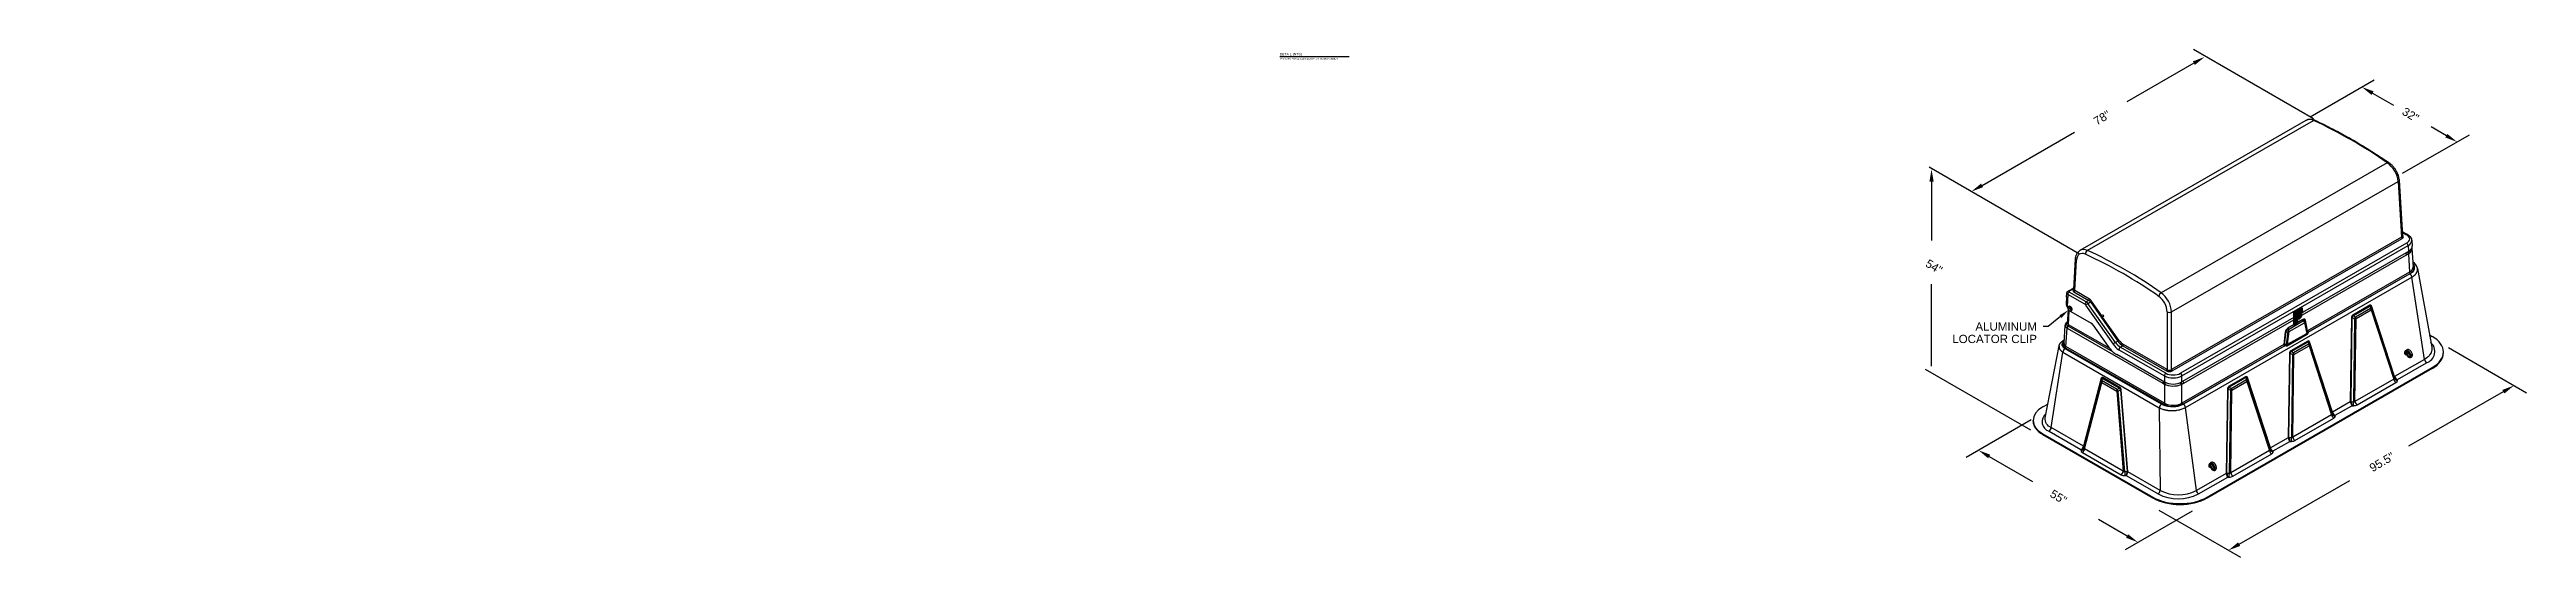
# Model space of a CAD drawing. Header units: feet. Extents: x -689 to 11593, y -511 to 1546.
# Drawn here: x -224 to 376, y -511 to -388 of the extents above; entities that cross this region are included whole.
import ezdxf
from ezdxf import colors
from ezdxf.entities.mleader import LeaderData, LeaderLine
from ezdxf.math import Vec2, Vec3

# ---------------------------------------------------------------- set-up
doc = ezdxf.new("R2010")
doc.units = ezdxf.units.FT
doc.header["$MEASUREMENT"] = 0
for name, color, linetype in [('DIMENSIONS', 1, 'Continuous'), ('EQUIPMENT', 6, 'Continuous'), ('PDF2_0', 7, 'Continuous'), ('PDF2_THIN', 7, 'Continuous'), ('PDF_DIMENSION', 7, 'Continuous'), ('TEXT', 1, 'Continuous')]:
    doc.layers.add(name, color=color, linetype=linetype)
doc.styles.add('NEI-A', font='arial.ttf')

msp = doc.modelspace()

# ---------------------------------------------------------------- texts
at = {"layer": 'TEXT', "style": 'NEI-A'}
for s, insert, char_height, attachment_point in [('DETAIL (NTS)', (76.90458, -389.20216), 0.6, 2), ('PRIMARY PHASE CONNECTION AT TRANSFORMER', (74.42355, -390.40459), 0.4, 1)]:
    msp.add_mtext(s, dxfattribs=dict(at, insert=insert, char_height=char_height, attachment_point=attachment_point))
at = {"layer": 'TEXT', "char_height": 2, "attachment_point": 1, "line_spacing_factor": 0.9, "style": 'NEI-A'}
for s, insert, width, rotation in [('78"', (270.98151, -405.08267), 6.5794939, 30.56654944), ('32"', (346.72187, -402.24916), 4.9225271, 328.74826615), ('54"', (231.36917, -439.05488), 4.1131351, 328.74826615), ('95.5"', (337.73604, -489.05756), 6.5794939, 30.56654944), ('55"', (261.50976, -494.84458), 6.5794939, 328.74826615)]:
    msp.add_mtext(s, dxfattribs=dict(at, insert=insert, width=width, rotation=rotation))

# ---------------------------------------------------------------- linework, layer by layer
at = {"layer": 'DIMENSIONS'}
for points in [[(324.45208, -405.13833), (295.42066, -388.37114)], [(295.51219, -391.68431), (279.23922, -401.07467)], [(323.62836, -404.68071), (339.15083, -395.71136)], [(338.74813, -398.93301), (343.80025, -401.86178)], [(356.61361, -409.25691), (352.93435, -407.13356)], [(244.24044, -421.28317), (266.5723, -408.37828)], [(346.01513, -418.3544), (362.19657, -409.01895)], [(267.83533, -437.90393), (231.46369, -416.90832)], [(231.99453, -420.34962), (231.99453, -434.62737)], [(231.99453, -465.10486), (231.99453, -445.18924)], [(357.10784, -460.58357), (375.99839, -471.49323)], [(256.02873, -480.57242), (230.53015, -465.85536)], [(370.39712, -471.25527), (347.47951, -484.48964)], [(256.08365, -478.10127), (240.35983, -487.18045)], [(245.41195, -486.6313), (256.46805, -493.01968)], [(306.45846, -508.17605), (333.23838, -492.7268)], [(279.33074, -506.21744), (272.42983, -502.22699)], [(278.92804, -509.43908), (295.14609, -500.08533)], [(306.84286, -511.416), (294.87152, -504.49679), (287.09198, -500.01211)]]:
    msp.add_lwpolyline(points, dxfattribs=at)
for points in [[(295.25592, -391.24499), (295.75015, -392.10532), (298.11147, -390.18331)], [(339.00439, -398.512), (338.49186, -399.37232), (336.14884, -397.45032)], [(356.85157, -408.8176), (356.35734, -409.67792), (359.21289, -410.75791)], [(231.5003, -420.34962), (232.50707, -420.34962), (231.99453, -417.34764)], [(243.98418, -420.84385), (244.49671, -421.70418), (241.64116, -422.78416)], [(370.15916, -470.83426), (370.65339, -471.69459), (372.99641, -469.75428)], [(246.19906, -486.50317), (245.70483, -487.3818), (243.36181, -485.44149)], [(279.58701, -505.77812), (279.07448, -506.63845), (281.93003, -507.71843)], [(306.20219, -507.75504), (306.69642, -508.61537), (303.85918, -509.67705)]]:
    msp.add_solid(points, dxfattribs=at)
at = {"layer": 'EQUIPMENT'}
for points in [[(267.41432, -437.48292), (267.45093, -437.428), (267.56076, -437.31817), (267.61567, -437.28156), (267.7255, -437.17173), (267.83533, -437.09852), (267.90855, -437.0436), (267.96346, -437.00699), (322.71312, -405.48613), (322.78634, -405.44952), (322.84125, -405.41291), (322.89617, -405.3946), (322.95108, -405.35799), (323.0243, -405.33969), (323.13413, -405.30308), (323.20735, -405.28477), (323.26226, -405.26647), (323.33548, -405.26647), (323.3904, -405.24816), (323.51853, -405.24816), (323.59175, -405.22986), (323.71988, -405.22986), (323.7931, -405.24816), (323.92124, -405.24816), (323.99446, -405.26647), (324.04937, -405.26647), (324.12259, -405.28477), (324.1775, -405.30308), (324.25072, -405.32138), (324.32394, -405.32138), (324.37886, -405.35799), (324.5253, -405.3946), (324.58021, -405.41291), (324.65343, -405.44952), (324.70834, -405.46782), (324.78156, -405.50443), (325.33071, -405.7607), (325.89816, -406.01696), (326.99644, -406.56611), (327.56389, -406.84068), (328.11304, -407.11525), (328.68049, -407.38982), (329.22963, -407.6827), (329.79708, -407.97558), (330.34622, -408.26846), (330.91367, -408.57964), (331.46281, -408.87251), (332.59771, -409.49488), (333.14686, -409.80606), (333.71431, -410.13554), (334.26345, -410.44673), (335.39835, -411.1057), (335.94749, -411.43519), (336.51494, -411.78298), (337.06408, -412.13077), (337.63153, -412.46025), (338.19898, -412.82635), (338.74813, -413.17414), (339.31557, -413.52193), (339.86472, -413.88803), (340.43217, -414.25412), (340.98131, -414.62022), (341.54876, -415.00462), (342.11621, -415.37072), (342.66535, -415.75512), (342.79349, -415.84664), (342.90331, -415.93817), (343.03145, -416.02969), (343.14128, -416.12121), (343.26941, -416.23104), (343.37924, -416.34087), (343.48907, -416.4507), (343.70873, -416.70697), (343.81855, -416.8168), (343.91008, -416.96324), (344.0016, -417.09137), (344.11143, -417.2195), (344.20296, -417.36594), (344.29448, -417.49407), (344.3677, -417.64051), (344.45922, -417.78695), (344.67888, -418.22627), (344.73379, -418.3727), (344.80701, -418.53745), (344.91684, -418.83032), (344.95345, -418.97676), (344.99006, -419.14151), (345.04498, -419.28794), (345.06328, -419.43438), (345.09989, -419.58082), (345.15481, -420.02014), (345.99683, -433.52908)], [(269.70242, -437.0436), (324.41547, -405.54104)], [(342.29926, -415.79173), (287.58621, -447.29429)], [(266.42586, -446.47057), (266.86518, -439.05713), (266.86518, -438.89239), (266.88348, -438.81917), (266.88348, -438.74595), (266.90179, -438.65442), (267.01161, -438.21511), (267.04822, -438.14189), (267.06653, -438.06867), (267.13975, -437.92223), (267.17636, -437.86732), (267.24958, -437.72088), (267.3228, -437.61105), (267.35941, -437.53783)], [(290.25871, -466.20315), (345.94191, -434.13314)], [(346.98529, -435.26804), (292.23563, -466.80721)], [(345.92361, -432.4674), (347.24155, -433.2179), (347.35138, -433.27281), (347.53443, -433.41925), (347.57104, -433.45586), (347.62595, -433.49247), (347.66256, -433.52908), (347.69917, -433.56569), (347.75409, -433.6023), (347.82731, -433.67552), (347.86392, -433.71213), (347.90053, -433.76704), (347.91883, -433.80365), (347.95544, -433.84026), (347.99205, -433.89518), (348.01035, -433.93178), (348.04696, -433.9867), (348.06527, -434.02331), (348.08357, -434.07822), (348.12018, -434.13314), (348.13849, -434.16975), (348.1751, -434.27958), (348.1751, -434.33449), (348.1934, -434.3711), (348.21171, -434.42601), (348.21171, -434.53584), (348.23001, -434.59076), (348.32154, -436.03684)], [(345.94191, -432.63214), (346.98529, -433.2362)], [(348.26662, -436.40293), (348.28493, -436.47615), (348.28493, -436.54937), (348.5595, -441.03405)], [(270.23326, -448.8502), (266.64552, -446.78175), (267.08483, -439.38662)], [(292.40037, -469.51632), (292.5102, -469.4614), (292.54681, -469.42479), (292.60172, -469.40649), (293.04104, -469.15022), (319.67452, -453.8108), (346.98529, -438.08697), (347.18664, -437.95884), (347.4063, -437.83071), (347.46121, -437.8124), (347.49782, -437.77579), (347.55273, -437.75749), (347.60765, -437.72088)], [(347.4063, -437.83071), (347.68087, -442.29708), (323.0243, -456.5016), (322.49346, -453.95724)], [(351.30522, -463.42082), (348.28493, -443.5052)], [(269.09836, -450.07662), (264.97978, -447.7153), (264.79673, -450.73559), (264.74182, -450.57085), (264.74182, -450.51593), (264.72351, -450.46102), (264.72351, -450.4061), (264.70521, -450.31458), (264.6869, -450.20475), (264.6869, -449.93018), (264.77843, -448.53902)], [(264.70521, -448.31936), (264.76012, -447.38581), (264.76012, -447.31259), (264.77843, -447.27598), (264.77843, -447.23937), (264.85165, -447.09294), (264.90656, -447.03802), (264.92487, -447.00141), (264.96148, -446.98311), (265.01639, -446.92819), (265.053, -446.90989), (265.07131, -446.89158), (266.44417, -446.10448)], [(265.32757, -446.90989), (266.44417, -446.26922)], [(266.46247, -447.09294), (270.05021, -449.14307), (269.46446, -449.49086), (265.32757, -447.11124)], [(273.19864, -452.85895), (270.72749, -449.32612)], [(275.90775, -461.62695), (265.07131, -455.38501), (264.97978, -455.3301), (264.92487, -455.31179), (264.88826, -455.27518), (264.77843, -455.16535), (264.76012, -455.12874), (264.72351, -455.09213), (264.70521, -455.05552), (264.70521, -455.01891), (264.6869, -454.964), (264.6869, -454.85417), (264.70521, -454.81756), (264.70521, -454.78095), (264.72351, -454.74434)], [(264.92487, -454.72604), (265.12622, -451.48609)], [(265.10791, -450.99186), (265.0347, -450.95525)], [(275.06573, -460.74832), (265.14452, -455.03722), (265.34588, -451.63253)], [(265.69367, -451.83388), (270.63596, -454.67112)], [(265.76689, -451.30304), (265.96824, -451.39456)], [(269.29971, -450.27797), (275.92605, -459.75986)], [(271.03867, -455.05552), (274.71793, -460.2907)], [(273.03389, -453.042), (273.03389, -453.02369)], [(273.4549, -452.71251), (273.0705, -452.91386)], [(273.12542, -453.22504), (273.14372, -453.24335)], [(273.63795, -453.0603), (273.25355, -453.26165)], [(277.35383, -458.80801), (273.41829, -453.17013)], [(288.99568, -451.94371), (289.03229, -465.91027), (278.47042, -459.85138)], [(318.19183, -459.77816), (318.55793, -456.70296), (322.27381, -454.56129), (322.80464, -457.12397)], [(318.37488, -456.15381), (322.03584, -454.03046)], [(333.65939, -453.29826), (333.36651, -473.74472), (329.04658, -476.23418), (323.48192, -459.1558)], [(338.08915, -450.33289), (333.97057, -452.71251)], [(344.01991, -467.74075), (344.03821, -468.07024), (338.54677, -451.21152), (338.43694, -450.62576), (344.0016, -467.70414)], [(262.89303, -460.16256), (262.89303, -460.10765), (263.00286, -459.77816), (263.03947, -459.74155), (263.05778, -459.68664), (263.09439, -459.63172), (263.11269, -459.59511), (263.1493, -459.5402), (263.16761, -459.50359), (263.20422, -459.44868), (263.27743, -459.37546), (263.35065, -459.28393), (263.49709, -459.13749), (263.68014, -458.99106), (263.75336, -458.93614), (263.86319, -458.86292), (263.95471, -458.80801), (264.11946, -458.71648)], [(292.78477, -474.31217), (317.44134, -460.12595), (317.51456, -460.12595), (292.94952, -474.27556), (292.80308, -474.34878), (292.74816, -474.38539), (292.67494, -474.4037), (292.45529, -474.51353), (292.38207, -474.53183), (292.29054, -474.56844), (292.21732, -474.58675), (292.1441, -474.62336), (292.05258, -474.64166), (291.97936, -474.67827), (291.88784, -474.69657), (291.72309, -474.73318), (291.64987, -474.75149), (291.3753, -474.8064), (291.21056, -474.84301), (290.66142, -474.89793), (289.92922, -474.89793), (289.38008, -474.84301), (289.21534, -474.8064), (288.94076, -474.75149), (288.86755, -474.73318), (288.77602, -474.71488), (288.7028, -474.69657), (288.61128, -474.67827), (288.53806, -474.64166), (288.44653, -474.62336), (288.37332, -474.58675), (288.3001, -474.56844), (288.22688, -474.53183), (288.13535, -474.51353), (287.9157, -474.4037), (287.86078, -474.38539), (287.71434, -474.31217), (287.65943, -474.27556), (264.32081, -460.83984), (264.24759, -460.78493), (264.17437, -460.74832), (264.10115, -460.6934), (264.04624, -460.63849), (263.99132, -460.58357), (263.9181, -460.52866), (263.88149, -460.47374), (263.82658, -460.41883), (263.71675, -460.25409), (263.68014, -460.18087), (263.64353, -460.07104), (263.62523, -459.99782), (263.60692, -459.94291), (263.60692, -459.75986), (263.62523, -459.68664), (263.64353, -459.63172), (263.66184, -459.5585), (263.68014, -459.50359), (263.71675, -459.44868), (263.73505, -459.39376), (263.77166, -459.32054), (263.82658, -459.26563), (263.86319, -459.21071), (264.02793, -459.04597), (264.10115, -458.99106)], [(264.35742, -460.60188), (288.19027, -474.31217)], [(277.33552, -461.09611), (288.35501, -467.41126), (288.35501, -468.91226), (276.82299, -462.28592)], [(288.7028, -466.80721), (277.68331, -460.49205), (278.28737, -460.14426), (288.84924, -466.20315)], [(317.62439, -456.73957), (317.25829, -459.81477), (292.60172, -474.0193), (292.60172, -469.40649)], [(323.06091, -458.99106), (318.94233, -461.37068)], [(347.99205, -462.34083), (348.1934, -462.34083), (348.26662, -462.30422), (348.30323, -462.30422), (348.32154, -462.28592), (348.32154, -462.26762), (348.33984, -462.26762), (348.35815, -462.24931), (348.35815, -462.12118), (348.33984, -462.04796), (348.30323, -461.97474), (348.28493, -461.88321), (348.1751, -461.66356), (348.06527, -461.51712), (348.02866, -461.4439), (347.97374, -461.38898), (347.90053, -461.33407), (347.84561, -461.27916), (347.7907, -461.22424), (347.49782, -461.0778), (347.46121, -461.0778), (347.4246, -461.0595), (347.24155, -461.0595), (347.20494, -461.0778), (347.16833, -461.0778), (347.02189, -461.15102), (346.96698, -461.20594), (346.91207, -461.26085), (346.89376, -461.29746), (346.87546, -461.31577), (346.85715, -461.35238), (346.85715, -461.38898), (346.82054, -461.4622), (346.82054, -461.53542), (346.80224, -461.57203)], [(346.80224, -461.57203), (346.80224, -461.73678), (346.82054, -461.79169), (346.82054, -461.8466), (346.83885, -461.88321), (346.83885, -462.01135), (346.85715, -462.01135), (346.87546, -462.06626), (346.89376, -462.15779), (347.00359, -462.37744), (347.0585, -462.45066), (347.09511, -462.52388), (347.15003, -462.5971), (347.20494, -462.65202), (347.25986, -462.72524), (347.31477, -462.78015), (347.38799, -462.83506), (347.44291, -462.87167), (347.66256, -462.9815), (347.69917, -462.9815), (347.73578, -462.99981), (347.809, -462.99981), (347.84561, -463.01811), (347.88222, -463.01811), (347.91883, -462.99981), (347.99205, -462.99981), (348.1751, -462.90828), (348.24832, -462.83506), (348.28493, -462.79845), (348.32154, -462.72524), (348.32154, -462.68863), (348.33984, -462.67032), (348.35815, -462.63371), (348.35815, -462.5971), (348.37645, -462.56049), (348.37645, -462.28592), (348.35815, -462.1944)], [(352.53164, -457.49006), (353.19061, -457.87446)], [(273.0522, -468.01532), (268.80548, -484.48964), (260.97103, -479.96836), (263.78997, -461.70017)], [(318.63115, -461.95643), (318.33827, -482.4029), (314.01834, -484.89235), (308.45368, -467.81397)], [(318.52132, -482.38459), (318.8142, -461.93813), (319.38165, -462.24931), (319.08877, -482.4212), (318.52132, -482.4212)], [(346.6741, -462.24931), (346.71071, -462.26762)], [(346.80224, -461.68186), (346.83885, -461.71847), (346.83885, -461.73678), (346.85715, -461.73678), (346.87546, -461.75508), (346.85715, -461.91982), (346.93037, -462.10287), (346.91207, -462.10287), (346.89376, -462.08457), (346.87546, -462.08457), (346.87546, -462.06626)], [(355.89972, -461.8466), (355.89972, -461.64525)], [(277.55518, -470.2302), (273.4366, -467.85058)], [(279.33074, -490.67666), (278.7633, -490.67666), (277.18908, -471.12714), (277.71992, -470.77935), (279.33074, -490.62175)], [(287.12859, -475.13589), (287.34825, -495.16134), (279.51379, -490.64006), (277.90297, -470.79765)], [(303.60291, -470.6146), (303.31003, -491.06107), (296.09794, -495.21626), (293.46205, -475.08098)], [(308.03267, -467.64923), (303.91409, -470.01055)], [(334.99564, -474.44031), (344.386, -469.02209)], [(256.59618, -478.41245), (256.59618, -478.2111)], [(258.9392, -474.95284), (260.14731, -474.25726)], [(319.9674, -483.08017), (329.35776, -477.68026)], [(314.69562, -485.82589), (314.69562, -485.60624), (318.72267, -483.29983), (319.08877, -483.29983)], [(268.51261, -485.99064), (277.86636, -491.37225)], [(299.30128, -489.57838), (299.26467, -489.56007)], [(299.39281, -488.86449), (299.39281, -489.08415), (299.41111, -489.13906), (299.41111, -489.19398), (299.42941, -489.21228), (299.42941, -489.32211), (299.44772, -489.37702), (299.46602, -489.45024), (299.50263, -489.54177), (299.52094, -489.61499), (299.57585, -489.68821), (299.64907, -489.83464), (299.7589, -489.98108), (299.81382, -490.036), (299.86873, -490.09091), (299.94195, -490.14583), (299.99686, -490.20074), (300.17991, -490.29226), (300.21652, -490.29226), (300.28974, -490.32887), (300.5094, -490.32887), (300.54601, -490.31057), (300.58262, -490.31057), (300.72906, -490.23735), (300.74736, -490.20074), (300.78397, -490.18244), (300.80227, -490.14583), (300.83888, -490.12752), (300.9121, -489.98108), (300.9121, -489.94447), (300.93041, -489.90786), (300.93041, -489.87125), (300.94871, -489.83464), (300.94871, -489.52346), (300.93041, -489.45024), (300.9121, -489.35872), (300.8938, -489.2855), (300.87549, -489.19398), (300.76567, -488.97432), (300.72906, -488.88279), (300.67414, -488.82788), (300.56431, -488.68144), (300.5094, -488.62653), (300.45448, -488.57161), (300.41787, -488.55331), (300.39957, -488.5167), (300.17991, -488.40687), (300.16161, -488.38856), (300.125, -488.37026), (300.08839, -488.37026), (300.03347, -488.35196), (299.85043, -488.35196), (299.81382, -488.37026), (299.77721, -488.37026), (299.63077, -488.44348), (299.52094, -488.55331), (299.50263, -488.58992), (299.48433, -488.60822), (299.42941, -488.71805), (299.42941, -488.75466), (299.41111, -488.79127), (299.41111, -488.82788), (299.39281, -488.86449)], [(299.39281, -488.97432), (299.41111, -488.99262), (299.41111, -489.01093), (299.42941, -489.02923), (299.44772, -489.02923), (299.46602, -489.04754), (299.44772, -489.21228), (299.50263, -489.39533), (299.44772, -489.39533), (299.44772, -489.37702)], [(300.94871, -489.54177), (300.93041, -489.54177), (300.93041, -489.56007), (300.8938, -489.59668), (300.87549, -489.61499), (300.83888, -489.61499), (300.76567, -489.6516), (300.60092, -489.6516), (300.58262, -489.63329), (300.56431, -489.63329)], [(304.93916, -491.73834), (314.32952, -486.33843)]]:
    msp.add_lwpolyline(points, dxfattribs=at)
for points in [[(344.93515, -420.34962), (345.77717, -433.84026), (290.09397, -465.91027), (290.05736, -451.94371)], [(347.44291, -437.31817), (319.67452, -453.29826), (292.60172, -468.89395), (292.58342, -467.39296), (347.35138, -435.87209)], [(270.45292, -449.52747), (277.07925, -459.00936), (276.4935, -459.33885), (269.86716, -449.87527)], [(334.04379, -452.89556), (338.16237, -450.51593), (338.2539, -451.10169), (334.61124, -453.20674)], [(338.40033, -451.44948), (343.87347, -468.21668), (334.48311, -473.6349), (334.75768, -453.55453)], [(319.01555, -461.53542), (323.13413, -459.1741), (323.22565, -459.75986), (319.583, -461.86491)], [(323.37209, -460.10765), (328.84523, -476.87485), (319.45487, -482.27476), (319.72944, -462.2127)], [(353.19061, -465.61739), (298.67892, -497.01013), (298.67892, -496.80877), (353.19061, -465.41604)], [(276.82299, -471.09053), (278.3972, -490.51192), (269.04345, -485.13031), (273.18033, -469.00378)], [(277.50026, -470.39495), (276.95112, -470.74274), (273.30847, -468.63769), (273.38168, -468.03363)], [(303.98731, -470.19359), (308.10589, -467.81397), (308.21572, -468.41803), (304.55476, -470.52308)], [(308.34385, -468.76582), (313.81699, -485.53302), (304.42663, -490.93293), (304.7012, -470.87087)], [(258.9392, -481.46935), (285.59099, -496.80877), (285.59099, -497.01013), (258.9392, -481.6707)]]:
    msp.add_lwpolyline(points, close=True, dxfattribs=at)
for points in [[(260.97103, -479.96836, -0.327583592), (259.48834, -477.58873), (262.89303, -460.16256), (262.87473, -460.21748), (262.87473, -460.52866), (262.89303, -460.56527), (262.89303, -460.62018), (262.96625, -460.83984), (262.98456, -460.87645), (263.02117, -460.93136), (263.03947, -460.98628), (263.07608, -461.04119), (263.11269, -461.0778), (263.18591, -461.18763), (263.22252, -461.22424), (263.25913, -461.27916), (263.35065, -461.37068), (263.40557, -461.40729), (263.44218, -461.4622), (263.60692, -461.57203), (263.68014, -461.62695), (263.78997, -461.70017), (287.12859, -475.13589), (287.20181, -475.1725), (287.29333, -475.22741), (287.36655, -475.26402), (287.45808, -475.30063), (287.53129, -475.33724), (287.89739, -475.48368), (287.98891, -475.50199), (288.17196, -475.5752), (288.28179, -475.59351), (288.37332, -475.63012), (288.48314, -475.64842), (288.57467, -475.66673), (288.6845, -475.68503), (288.77602, -475.70334), (288.88585, -475.73995), (288.99568, -475.75825), (289.10551, -475.75825), (289.19703, -475.77656), (289.41669, -475.81317), (289.52652, -475.81317), (289.63635, -475.83147), (289.856, -475.83147), (289.96583, -475.84978), (290.51498, -475.84978), (290.62481, -475.83147), (290.84446, -475.83147), (291.06412, -475.79486), (291.17395, -475.79486), (291.39361, -475.75825), (291.48513, -475.73995), (291.81462, -475.68503), (291.90614, -475.66673), (292.01597, -475.63012), (292.10749, -475.61181), (292.21732, -475.59351), (292.40037, -475.52029), (292.5102, -475.50199), (293.05934, -475.28233), (293.13256, -475.24572), (293.22409, -475.20911), (293.31561, -475.15419), (293.46205, -475.08098), (348.28493, -443.5052), (348.46797, -443.39537), (348.54119, -443.34045), (348.63272, -443.28554), (348.85237, -443.12079), (348.90729, -443.04758), (348.98051, -442.99266), (349.10864, -442.86453), (349.16356, -442.80961), (349.21847, -442.73639), (349.25508, -442.68148), (349.30999, -442.60826), (349.3466, -442.53504), (349.38321, -442.48013), (349.49304, -442.26047), (349.51135, -442.20555), (349.54796, -442.13234), (349.58457, -441.9859), (349.58457, -441.91268), (349.60287, -441.83946), (349.60287, -441.49167), (349.58457, -441.41845), (353.08078, -460.51035), (353.09909, -460.62018), (353.09909, -460.71171), (353.11739, -460.82154), (353.11739, -460.91306), (353.09909, -461.00458), (353.09909, -461.11441), (353.08078, -461.20594), (353.06248, -461.31577), (353.04417, -461.40729), (353.02587, -461.51712), (352.95265, -461.70017), (352.91604, -461.81), (352.64147, -462.26762), (352.42181, -462.54219), (352.33029, -462.63371), (352.25707, -462.72524), (352.16554, -462.79845), (352.07402, -462.88998), (351.96419, -462.9632), (351.87267, -463.05472), (351.54318, -463.27438), (351.41505, -463.3476), (351.30522, -463.42082), (344.07482, -467.57601), (338.51016, -450.49763)], [(348.50458, -440.24694, -0.527271448), (347.77239, -442.69978), (323.18905, -456.84939), (323.18905, -456.81278), (347.84561, -442.60826)], [(264.06454, -459.61342), (264.33911, -455.12874, 0.273790249), (264.6869, -455.75111), (264.74182, -455.78772), (264.81504, -455.84263), (287.98891, -469.18683), (288.37332, -469.40649), (288.37332, -474.0193), (264.54047, -460.2907), (264.81504, -455.84263)], [(318.21014, -456.73957), (317.84404, -459.83308), (318.0637, -459.83308), (318.11862, -459.81477), (318.15523, -459.81477), (318.19183, -459.77816), (322.80464, -457.12397), (322.82295, -457.12397), (322.85956, -457.08736), (322.87786, -457.08736), (322.87786, -457.06905), (322.89617, -457.05075), (322.91447, -457.01414), (322.93278, -456.99583), (322.95108, -456.95922), (322.95108, -456.886), (322.42024, -454.30503), (322.42024, -454.08537), (322.95108, -456.62974), (322.95108, -456.66635, 0.009284849), (322.95393, -456.86326)], [(321.90771, -453.77419), (318.26505, -455.84263, 0.028323023), (318.20103, -455.88327)], [(317.51904, -460.09918, -0.014696135), (317.51456, -459.79647), (317.44134, -459.79647), (317.80743, -456.73957), (318.30166, -456.73957)], [(317.78913, -460.10765, 0.185677655), (318.28336, -460.01612), (322.91447, -457.36193), (322.95108, -457.32532), (322.98769, -457.30701), (323.06091, -457.2338), (323.07922, -457.19719), (323.09752, -457.17888), (323.09752, -457.16058), (323.13413, -457.12397), (323.13413, -457.08736), (323.15244, -457.06905), (323.15244, -457.03244)], [(344.7521, -468.50955), (344.7521, -468.3082), (351.81775, -464.22623, 0.583487377), (352.86113, -459.35715)], [(346.79938, -461.602, 0.185359992), (346.71888, -461.83166, -0.185359992)], [(268.8787, -484.59947), (273.12542, -468.12515), (273.0522, -468.74751), (268.8787, -484.98387), (268.8787, -484.65439, -0.006999535), (268.89219, -484.60057)], [(303.50378, -491.06106, -0.031673403), (303.49308, -491.02446), (303.78596, -470.57799), (304.35341, -470.90748), (304.06053, -491.07937), (303.49308, -491.07937)], [(329.72386, -477.16772), (329.72386, -476.94806), (333.75091, -474.64166), (334.11701, -474.64166, 0.004659653), (334.13707, -473.77051, 0.191702723), (334.49123, -473.62185)], [(259.68969, -476.58197, 0.605933503), (260.44019, -480.82868), (268.12821, -485.25844), (268.12821, -485.4781)], [(278.7633, -491.5919), (279.12939, -491.5919), (286.81741, -496.02167, 0.239253127), (296.61048, -496.02167), (303.69443, -491.9397), (304.06053, -491.958)], [(299.39852, -488.90369, 0.190023372), (299.30896, -489.13576, -0.190023372)], [(304.06949, -491.93258, 0.004659653), (304.08059, -491.06854, 0.191702723), (304.43475, -490.91988)]]:
    msp.add_lwpolyline(points, format="xyb", dxfattribs=at)
for points in [[(333.54956, -473.72642), (333.82413, -453.27996), (334.40989, -453.60944), (334.11701, -473.76303), (333.54956, -473.76303, -0.031673403)], [(328.99167, -476.38062), (329.00997, -476.7101), (323.51853, -459.86969), (323.42701, -459.28393), (328.99167, -476.36231, -0.004941487)], [(313.96343, -485.03879), (313.98173, -485.36827), (308.49029, -468.52786), (308.39877, -467.9238), (313.96343, -485.00218, -0.004941487)]]:
    msp.add_lwpolyline(points, format="xyb", close=True, dxfattribs=at)
for centre, radius, start, end in [((271.70252, -518.27213), 124.45845, 55.43218815, 64.936251), ((221.11832, -542.57255), 116.19579, 55.09467544, 65.27632145), ((220.92732, -542.87531), 115.49983, 55.09101388, 65.27407804), ((347.05352, -441.98902), 2.59456, 12.70379158, 56.48078579), ((265.28979, -455.21252), 0.95436, 111.29646409, 174.96374061), ((267.0726, -449.85757), 2.43855, 200.71279973, 211.1970463), ((265.53808, -451.12915), 0.52169, 158.81290568, 329.32087807), ((265.57469, -451.14746), 0.52168, 242.01647269, 330.35386125), ((266.45726, -450.4602), 1.57293, 229.27189385, 240.30801372), ((332.04222, -452.06736), 2.81591, 327.22963164, 336.35593436), ((322.7383, -459.87784), 5.29711, 179.02697806, 182.3948416), ((317.54121, -461.88385), 2.09715, 81.45353682, 90.19473546), ((317.71935, -462.21318), 2.10716, 87.45063726, 95.01208022), ((325.53786, -457.41135), 2.39848, 166.00571769, 170.30977357), ((317.01398, -460.72553), 2.81591, 327.22963164, 336.35593436), ((351.9792, -465.50075), 8.15869, 194.64739684, 195.03312347), ((346.90301, -461.76393), 0.24743, 249.64040452, 258.6602142), ((346.92499, -461.74357), 0.17428, 243.0082306, 252.15853754), ((278.77712, -469.92682), 1.98259, 204.05199851, 217.09320088), ((301.98574, -469.3837), 2.81591, 327.22963164, 336.35593436), ((342.31607, -468.22644), 1.78183, 16.2458518, 17.37834799), ((336.95096, -474.15892), 8.15869, 194.64739684, 195.03312347), ((333.92941, -473.71167), 0.56285, 181.9738513, 187.93581505), ((263.7902, -483.52775), 5.11896, 348.49963077, 349.27470313), ((321.92272, -482.81709), 8.15869, 194.64739684, 195.03312347), ((318.91948, -482.36984), 0.56285, 181.97385131, 187.93581505), ((318.83864, -482.36948), 0.30843, 178.96237501, 186.21895823), ((272.74684, -482.24714), 46.36227, 358.73036393, 359.79827002), ((319.10422, -481.90241), 0.52087, 270.12649706, 313.53488613), ((278.84458, -490.00706), 0.65078, 228.20371182, 263.92254517), ((325.95567, -490.92041), 47.19251, 179.68388427, 180.78439136), ((279.0367, -490.63978), 0.30745, 354.93782627, 4.51249637), ((279.00567, -490.64016), 0.50714, 353.56102032, 1.83624892), ((299.49321, -489.07581), 0.24626, 249.35548604, 256.96221874), ((299.50265, -489.02686), 0.17971, 241.44168923, 250.40580068), ((303.89124, -491.02801), 0.56285, 181.9738513, 187.93581504), ((291.77686, -486.62263), 9.61885, 242.58645104, 296.69436452)]:
    msp.add_arc(centre, radius, start, end, dxfattribs=at)
for points in [[(324.42379, -405.53044), (323.77996, -405.23264), (323.18477, -405.21039), (322.73829, -405.46743)], [(324.79064, -405.49964), (324.6824, -405.4496), (324.54978, -405.46225), (324.41811, -405.53517)], [(344.92753, -420.34765), (344.83344, -418.70484), (343.70892, -416.75663), (342.29642, -415.78928)], [(342.67166, -415.75618), (342.58092, -415.69419), (342.44549, -415.7065), (342.29814, -415.79011)], [(344.93752, -420.34849), (345.08262, -420.25791), (345.1608, -420.13884), (345.15337, -420.01973)], [(269.23433, -437.96359), (268.08348, -437.44226), (267.16485, -438.04733), (267.08495, -439.37931)], [(269.7044, -437.05144), (269.05721, -436.75554), (268.44625, -436.74245), (267.97425, -437.01436)], [(269.71433, -437.04202), (269.43331, -437.2053), (269.22507, -437.60943), (269.24338, -437.95598)], [(345.77999, -433.82757), (345.78527, -433.93733), (345.8626, -434.06794), (345.95488, -434.12294)], [(345.79299, -433.83044), (345.94188, -433.7478), (346.02213, -433.63307), (346.01456, -433.51371)], [(345.96135, -434.12775), (346.33801, -433.90924), (346.35166, -433.55861), (345.99236, -433.33156)], [(347.34551, -435.87204), (347.33605, -435.64771), (347.17848, -435.3817), (346.98914, -435.27042)], [(347.24473, -433.21132), (347.17972, -433.17406), (347.09119, -433.18394), (346.99847, -433.23882)], [(347.00509, -435.26504), (347.97937, -434.70264), (347.97935, -433.7938), (347.00503, -433.23418)], [(347.41841, -437.83876), (347.41358, -437.70332), (347.33622, -437.54248), (347.22714, -437.44112)], [(347.36758, -435.86005), (347.9579, -435.51571), (348.27615, -435.04793), (348.24625, -434.56856)], [(347.60863, -437.71251), (347.602, -437.58105), (347.51929, -437.42924), (347.40254, -437.33427)], [(347.45926, -437.30197), (348.04958, -436.96158), (348.36783, -436.49594), (348.33791, -436.01639)], [(347.61517, -437.70221), (348.08282, -437.37404), (348.32688, -436.95999), (348.30135, -436.53809)], [(266.88473, -439.04147), (266.87781, -439.16025), (266.95599, -439.27867), (267.10068, -439.36856)], [(346.98097, -438.07573), (346.97536, -437.94257), (346.89864, -437.78465), (346.79042, -437.68352)], [(347.68367, -442.30221), (347.68872, -442.41185), (347.76588, -442.54255), (347.85817, -442.59782)], [(347.69709, -442.29108), (348.28667, -441.95396), (348.60493, -441.4906), (348.57597, -441.01153)], [(348.29887, -443.4856), (348.25491, -443.17039), (348.03724, -442.83418), (347.78251, -442.68805)], [(347.86544, -442.58879), (348.81615, -442.03917), (349.08197, -441.20805), (348.53399, -440.49858)], [(264.72415, -448.31803), (264.72, -448.38997), (264.74457, -448.46196), (264.79578, -448.52791)], [(264.7792, -447.38012), (264.77232, -447.49892), (264.85058, -447.61621), (264.99539, -447.70411)], [(265.34076, -447.11386), (265.15165, -447.22579), (264.99481, -447.49224), (264.98604, -447.71647)], [(265.33142, -446.91228), (265.23873, -446.8578), (265.15035, -446.84819), (265.08551, -446.88553)], [(265.34493, -446.9138), (265.24857, -446.96754), (265.24857, -447.05437), (265.34492, -447.10783)], [(266.44699, -446.29447), (266.08927, -446.52264), (266.10365, -446.87248), (266.47967, -447.08954)], [(266.42641, -446.45837), (266.41937, -446.57741), (266.4996, -446.69148), (266.64805, -446.77347)], [(266.46842, -447.08263), (266.56059, -447.0273), (266.63757, -446.89649), (266.64251, -446.78678)], [(269.47764, -449.47518), (269.28853, -449.58711), (269.13169, -449.85356), (269.12292, -450.07779)], [(269.87563, -449.85859), (269.75805, -449.69389), (269.61679, -449.56139), (269.47101, -449.47904)], [(270.05616, -449.13277), (270.14833, -449.07744), (270.22531, -448.94663), (270.23025, -448.83691)], [(270.46382, -449.52735), (270.34897, -449.3612), (270.21022, -449.22738), (270.06639, -449.14405)], [(270.73067, -449.30611), (270.58536, -449.09773), (270.41043, -448.92973), (270.22963, -448.82493)], [(270.45699, -449.52144), (270.55435, -449.47096), (270.67563, -449.38101), (270.73067, -449.31847)], [(287.58685, -447.29386), (287.30152, -447.45449), (287.04767, -447.83255), (287.01278, -448.14882)], [(289.0194, -451.94489), (289.01877, -450.56693), (288.16513, -448.95006), (287.02209, -448.16178)], [(290.07217, -451.93909), (290.0577, -450.25021), (288.99885, -448.26398), (287.59478, -447.2919)], [(264.73304, -454.72018), (264.56779, -454.7013), (264.42268, -454.77685), (264.37819, -454.90494)], [(264.98346, -455.33629), (264.83369, -455.41532), (264.71122, -455.59947), (264.702, -455.75948)], [(264.93616, -454.44518), (264.8344, -454.52796), (264.76399, -454.62216), (264.72951, -454.72165)], [(264.94688, -454.53003), (264.85894, -454.58586), (264.79082, -454.65112), (264.74639, -454.72211)], [(265.07635, -455.38744), (264.93864, -455.47403), (264.82623, -455.66821), (264.81935, -455.83139)], [(264.95105, -454.32042), (264.92976, -454.32143), (264.91028, -454.32695), (264.89319, -454.33679)], [(264.92543, -454.71223), (264.9181, -454.83145), (264.99835, -454.94587), (265.14704, -455.02819)], [(264.9745, -455.31512), (265.06397, -455.25715), (265.13682, -455.13034), (265.14173, -455.02404)], [(265.48706, -450.61625), (265.22688, -450.4927), (265.02923, -450.64111), (265.04323, -450.94953)], [(265.39624, -450.59001), (265.24995, -450.56216), (265.17012, -450.69861), (265.2178, -450.89498)], [(265.71543, -450.71612), (265.52626, -450.53408), (265.31546, -450.48491), (265.18794, -450.59307)], [(265.2178, -450.89498), (265.26549, -451.09135), (265.42269, -451.27346), (265.56914, -451.302)], [(265.32306, -450.9638), (265.30992, -450.97137), (265.31358, -451.00236), (265.33124, -451.03302)], [(265.37882, -451.00561), (265.36116, -450.97495), (265.3362, -450.95623), (265.32306, -450.9638)], [(265.33124, -451.03302), (265.34889, -451.06368), (265.37386, -451.0824), (265.387, -451.07483)], [(265.387, -451.07483), (265.40014, -451.06727), (265.39648, -451.03627), (265.37882, -451.00561)], [(265.74822, -450.99595), (265.70001, -450.79949), (265.54253, -450.61785), (265.39624, -450.59001)], [(265.99534, -451.40166), (265.97359, -451.08957), (265.74724, -450.73981), (265.48706, -450.61625)], [(265.57103, -451.30236), (265.71714, -451.32951), (265.79642, -451.19242), (265.74822, -450.99595)], [(266.0336, -451.40685), (266.03175, -451.17419), (265.9046, -450.89816), (265.71543, -450.71612)], [(269.32204, -450.26162), (269.26355, -450.17805), (269.19293, -450.11081), (269.11976, -450.06905)], [(269.8768, -449.86292), (269.68043, -449.96856), (269.43281, -450.15097), (269.31802, -450.27454)], [(271.04636, -455.05262), (270.93103, -454.8885), (270.79234, -454.75639), (270.64886, -454.67395)], [(273.0708, -452.93445), (273.02178, -452.9607), (273.01879, -453.05061), (273.06412, -453.13528)], [(273.12383, -452.90943), (273.06977, -452.90613), (273.03345, -452.94882), (273.03252, -453.01674)], [(273.06412, -453.13528), (273.10945, -453.21995), (273.18593, -453.26731), (273.23495, -453.24106)], [(273.24163, -453.04024), (273.1963, -452.95557), (273.11982, -452.90821), (273.0708, -452.93445)], [(273.27607, -453.0316), (273.23845, -452.96133), (273.17789, -452.91273), (273.12383, -452.90943)], [(273.1534, -453.24253), (273.21044, -453.27942), (273.26611, -453.27285), (273.29334, -453.22604)], [(273.23495, -453.24106), (273.28397, -453.21482), (273.28696, -453.12491), (273.24163, -453.04024)], [(273.29334, -453.22604), (273.32056, -453.17922), (273.31369, -453.10187), (273.27607, -453.0316)], [(273.66047, -452.81194), (273.61037, -452.71836), (273.52279, -452.66764), (273.46486, -452.69866)], [(273.6463, -453.03754), (273.70423, -453.00653), (273.71058, -452.90552), (273.66047, -452.81194)], [(289.01172, -451.93916), (289.30114, -452.09224), (289.77007, -452.09158), (290.05953, -451.9377)], [(321.91051, -453.76101), (321.91448, -453.84727), (321.96374, -453.94968), (322.03343, -454.0166)], [(322.07331, -453.70243), (322.02102, -453.71134), (321.96667, -453.73149), (321.91236, -453.76209)], [(322.13694, -453.99482), (322.10241, -454.00077), (322.0665, -454.01417), (322.03061, -454.03448)], [(322.28628, -454.54394), (322.2792, -454.36765), (322.17908, -454.15891), (322.03642, -454.02298)], [(322.07607, -453.70734), (322.0561, -453.80323), (322.08379, -453.91389), (322.14516, -453.98353)], [(322.50274, -453.92798), (322.4644, -453.74115), (322.30478, -453.65434), (322.07676, -453.69629)], [(322.43811, -454.07145), (322.41073, -453.95074), (322.3022, -453.92021), (322.14846, -453.98995)], [(322.43246, -454.28842), (322.40656, -454.15321), (322.30035, -454.03711), (322.149, -453.97856)], [(322.28959, -454.53507), (322.38204, -454.46248), (322.43336, -454.37344), (322.43227, -454.28755)], [(322.49364, -453.95043), (322.4482, -453.9858), (322.42292, -454.02912), (322.42337, -454.07085)], [(333.83697, -453.28001), (333.77144, -453.27887), (333.70821, -453.28646), (333.66119, -453.30109)], [(333.9793, -452.70383), (333.78566, -452.8153), (333.66959, -453.03292), (333.66646, -453.29035)], [(334.05509, -452.88342), (333.88601, -452.93404), (333.80917, -453.07843), (333.84798, -453.27256)], [(333.97637, -452.71044), (333.98518, -452.76743), (334.01134, -452.82906), (334.0491, -452.88176)], [(334.41146, -453.59104), (334.54494, -453.59337), (334.67375, -453.57729), (334.76955, -453.54635)], [(334.76436, -453.5503), (334.74694, -453.4339), (334.69386, -453.30824), (334.61678, -453.20098)], [(338.51801, -450.49126), (338.44784, -450.27462), (338.29123, -450.21347), (338.09589, -450.32645)], [(338.11325, -450.33082), (338.12206, -450.38781), (338.14823, -450.44943), (338.18598, -450.50214)], [(338.46089, -450.60428), (338.40544, -450.41807), (338.29877, -450.37681), (338.17339, -450.49309)], [(338.40702, -451.44525), (338.3896, -451.32885), (338.33651, -451.20319), (338.25944, -451.09593)], [(338.5483, -451.20252), (338.51451, -451.1411), (338.40958, -451.09981), (338.26548, -451.09122)], [(338.4117, -451.44081), (338.50136, -451.36554), (338.55047, -451.27979), (338.54824, -451.20245)], [(338.53105, -450.5001), (338.48694, -450.53676), (338.46268, -450.57841), (338.46362, -450.61588)], [(264.09713, -459.26998), (263.65078, -459.69142), (263.76559, -460.23227), (264.37535, -460.58068)], [(264.32899, -460.8281), (264.05669, -460.98432), (263.82993, -461.35503), (263.80668, -461.68198)], [(264.12281, -458.78146), (264.06211, -458.77689), (264.00687, -458.7884), (263.95999, -458.8154)], [(264.08386, -459.59986), (264.06831, -459.86099), (264.23955, -460.11303), (264.55675, -460.29587)], [(264.36316, -460.59144), (264.45545, -460.53617), (264.53261, -460.40546), (264.53767, -460.29583)], [(274.72617, -460.28024), (275.33288, -461.14276), (276.06299, -461.83671), (276.81879, -462.26921)], [(275.93036, -459.75285), (276.33741, -460.33498), (276.82852, -460.8035), (277.33704, -461.09485)], [(276.50314, -459.3265), (276.30677, -459.43214), (276.05914, -459.61455), (275.94435, -459.73812)], [(276.50067, -459.32865), (276.84683, -459.82626), (277.2656, -460.22641), (277.70018, -460.47483)], [(277.08647, -458.9889), (277.43475, -459.48541), (277.85442, -459.88513), (278.28856, -460.13384)], [(277.10163, -459.00333), (277.19899, -458.95284), (277.32027, -458.8629), (277.37531, -458.80035)], [(277.6965, -460.49467), (277.50739, -460.6066), (277.35055, -460.87305), (277.34178, -461.09728)], [(277.37312, -458.78888), (277.6927, -459.24654), (278.07787, -459.61518), (278.47636, -459.84478)], [(278.29332, -460.13395), (278.38549, -460.07863), (278.46247, -459.94781), (278.46741, -459.8381)], [(317.44832, -459.79567), (317.38316, -459.78946), (317.3209, -459.7942), (317.27524, -459.80884)], [(317.27939, -459.8016), (317.28445, -459.91123), (317.36161, -460.04194), (317.4539, -460.09721)], [(317.81441, -456.73876), (317.74926, -456.73256), (317.687, -456.7373), (317.64134, -456.75194)], [(318.2114, -455.88736), (317.90467, -456.11397), (317.67691, -456.45256), (317.64245, -456.73318)], [(317.84476, -459.82339), (317.82537, -459.91775), (317.81053, -460.03213), (317.80798, -460.10682)], [(318.38824, -456.14182), (318.07932, -456.29369), (317.85126, -456.52231), (317.81854, -456.71294)], [(318.19463, -459.78329), (318.19806, -459.85762), (318.23528, -459.94507), (318.29173, -460.0114)], [(318.21182, -455.88462), (318.22735, -455.97652), (318.30126, -456.08857), (318.38671, -456.14974)], [(318.28616, -455.82945), (318.29074, -455.92877), (318.35491, -456.04724), (318.438, -456.10976)], [(318.32158, -456.70971), (318.41816, -456.71063), (318.50662, -456.69887), (318.57585, -456.67591)], [(318.57041, -456.6856), (318.56354, -456.51471), (318.46915, -456.31268), (318.33242, -456.17622)], [(318.95106, -461.362), (318.75742, -461.47348), (318.64135, -461.69109), (318.63822, -461.94852)], [(319.02685, -461.52328), (318.85777, -461.57391), (318.78093, -461.71829), (318.81974, -461.91243)], [(318.96643, -461.35031), (318.97524, -461.4073), (319.00141, -461.46892), (319.03916, -461.52163)], [(322.82575, -457.11079), (322.82918, -457.18512), (322.8664, -457.27257), (322.92285, -457.3389)], [(323.02448, -456.49479), (322.97904, -456.53016), (322.95376, -456.57348), (322.95421, -456.61522)], [(322.95406, -456.61594), (322.97288, -456.71841), (323.07644, -456.79416), (323.19814, -456.79448)], [(322.95406, -456.67086), (322.97288, -456.77333), (323.07644, -456.84908), (323.19814, -456.8494)], [(322.95406, -456.87059), (322.97045, -456.94472), (323.05294, -457.00199), (323.15846, -457.01251)], [(323.0271, -456.48843), (323.03216, -456.59807), (323.10932, -456.72877), (323.20161, -456.78404)], [(323.48977, -459.14943), (323.4196, -458.93279), (323.26299, -458.87164), (323.06765, -458.98462)], [(323.08501, -458.98899), (323.09382, -459.04598), (323.11999, -459.1076), (323.15774, -459.16031)], [(323.43265, -459.26245), (323.3772, -459.07624), (323.27053, -459.03498), (323.14515, -459.15126)], [(323.37878, -460.10342), (323.36136, -459.98702), (323.30827, -459.86136), (323.2312, -459.7541)], [(323.52006, -459.86069), (323.48627, -459.79927), (323.38134, -459.75798), (323.23724, -459.74939)], [(323.38346, -460.09898), (323.47312, -460.02371), (323.52223, -459.93796), (323.51999, -459.86062)], [(323.50281, -459.15827), (323.4587, -459.19493), (323.43444, -459.23658), (323.43538, -459.27405)], [(346.92744, -461.24323), (346.74414, -461.26463), (346.56607, -461.45984), (346.50604, -461.70519)], [(346.90041, -461.27593), (346.75974, -461.32295), (346.63104, -461.46564), (346.56573, -461.647)], [(347.39274, -461.42005), (347.09601, -461.26499), (346.86691, -461.40432), (346.86897, -461.73861)], [(347.72532, -461.96318), (347.56443, -461.70014), (347.31165, -461.56175), (347.16073, -461.65407)], [(347.3682, -461.63235), (347.34881, -461.76642), (347.39433, -461.93977), (347.48998, -462.09613)], [(347.99315, -462.32608), (347.95209, -461.97141), (347.68947, -461.57512), (347.39274, -461.42005)], [(353.18956, -465.40911), (356.80311, -463.32533), (356.80311, -459.94687), (353.18956, -457.86309)], [(288.71599, -466.79152), (288.52688, -466.90345), (288.37004, -467.1699), (288.36127, -467.39413)], [(288.37248, -467.40777), (289.5409, -468.0736), (291.43382, -468.07109), (292.60235, -467.40216)], [(288.72187, -466.79219), (289.69739, -467.35112), (291.27773, -467.34887), (292.25323, -466.78717)], [(288.85519, -466.19284), (288.94736, -466.13752), (289.02434, -466.0067), (289.02928, -465.89699)], [(288.86732, -466.20026), (289.25682, -466.42455), (289.88779, -466.42366), (290.27727, -466.19826)], [(289.04844, -465.90798), (289.3379, -466.08245), (289.80679, -466.0818), (290.0962, -465.90652)], [(290.09679, -465.89758), (290.10206, -466.00734), (290.1794, -466.13794), (290.27168, -466.19295)], [(292.59585, -467.39291), (292.58639, -467.16858), (292.42882, -466.90257), (292.23948, -466.79129)], [(308.05677, -467.62885), (308.06558, -467.68584), (308.09174, -467.74747), (308.1295, -467.80017)], [(308.47983, -467.78929), (308.40966, -467.57265), (308.25305, -467.5115), (308.05771, -467.62448)], [(318.80873, -461.91987), (318.7432, -461.91874), (318.67997, -461.92632), (318.63295, -461.94096)], [(319.38322, -462.24921), (319.5167, -462.25154), (319.64551, -462.23546), (319.74131, -462.20452)], [(319.73612, -462.20847), (319.7187, -462.09207), (319.66562, -461.96642), (319.58854, -461.85915)], [(344.09571, -467.57848), (344.0516, -467.61514), (344.02734, -467.65679), (344.02828, -467.69426)], [(344.09736, -467.6286), (344.05342, -467.66137), (344.02853, -467.69775), (344.02799, -467.72996)], [(344.10046, -467.61716), (344.18138, -467.91304), (344.4542, -468.19), (344.76489, -468.29167)], [(346.50604, -461.70519), (346.44601, -461.95054), (346.52153, -462.17443), (346.68477, -462.23502)], [(346.56573, -461.647), (346.50042, -461.82835), (346.50913, -462.01882), (346.5884, -462.14231)], [(346.5884, -462.14231), (346.66766, -462.2658), (346.80455, -462.30219), (346.94439, -462.23694)], [(346.71888, -461.83166), (346.72248, -461.91232), (346.75969, -461.97466), (346.81693, -461.99591)], [(346.93073, -462.09526), (347.0452, -462.47182), (347.35307, -462.81311), (347.63462, -462.87554)], [(347.16073, -461.65407), (347.00981, -461.74639), (347.0179, -462.03445), (347.17879, -462.29748)], [(347.17879, -462.29748), (347.33969, -462.56051), (347.59246, -462.69891), (347.74338, -462.60659)], [(347.48998, -462.09613), (347.58562, -462.25249), (347.71921, -462.37196), (347.84741, -462.41576)], [(347.63462, -462.87554), (347.91617, -462.93796), (348.07484, -462.70012), (347.99738, -462.33176)], [(347.74338, -462.60659), (347.8943, -462.51427), (347.88622, -462.22621), (347.72532, -461.96318)], [(351.30958, -463.42211), (351.35354, -463.73731), (351.57121, -464.07352), (351.82594, -464.21966)], [(353.18956, -465.61047), (354.92485, -464.6098), (355.89972, -463.25261), (355.89972, -461.83745)], [(273.04335, -468.73181), (273.04086, -468.818), (273.09052, -468.90905), (273.18139, -468.98495)], [(273.30802, -468.63186), (273.16708, -468.64241), (273.06894, -468.67935), (273.04352, -468.73143)], [(273.12072, -468.11878), (273.12183, -468.07689), (273.09735, -468.03257), (273.05268, -467.99557)], [(273.45366, -467.83577), (273.25928, -467.72224), (273.11374, -467.77862), (273.0614, -467.98774)], [(273.39224, -468.0247), (273.26533, -467.90783), (273.16499, -467.94644), (273.1218, -468.12876)], [(273.31478, -468.63167), (273.24261, -468.74355), (273.19683, -468.86981), (273.18752, -468.98266)], [(273.38851, -468.02028), (273.4239, -467.96533), (273.44651, -467.90343), (273.45138, -467.8482)], [(276.84402, -471.08977), (276.93838, -471.12299), (277.06619, -471.13661), (277.19934, -471.12763)], [(276.97574, -470.73672), (276.90357, -470.8486), (276.85779, -470.97486), (276.84848, -471.08771)], [(277.72585, -470.77815), (277.75128, -470.58904), (277.66837, -470.44846), (277.5024, -470.39925)], [(277.50709, -470.3816), (277.54248, -470.32665), (277.56509, -470.26475), (277.56996, -470.20952)], [(277.91355, -470.78975), (277.8932, -470.53944), (277.7665, -470.32579), (277.57208, -470.21392)], [(277.90311, -470.79684), (277.85683, -470.78105), (277.79411, -470.77467), (277.72875, -470.7791)], [(288.19387, -468.79122), (288.08971, -468.89287), (288.01699, -469.04616), (288.01153, -469.17559)], [(288.4517, -468.93615), (288.34676, -469.03772), (288.27328, -469.19189), (288.2678, -469.32203)], [(288.37248, -469.38182), (289.46303, -470.00475), (291.20254, -470.05213), (292.39169, -469.49132)], [(288.37263, -468.9036), (289.54113, -469.57646), (291.43405, -469.57378), (292.6025, -468.89761)], [(288.56729, -469.00387), (288.45951, -469.10507), (288.38322, -469.26249), (288.37763, -469.39524)], [(292.40814, -469.49828), (292.40311, -469.35432), (292.32406, -469.17985), (292.21681, -469.07599)], [(292.61756, -469.39422), (292.6109, -469.25701), (292.52783, -469.0942), (292.41371, -468.99467)], [(293.03673, -469.13898), (293.03112, -469.00582), (292.95439, -468.8479), (292.84617, -468.74677)], [(303.92282, -470.02017), (303.72918, -470.13165), (303.61311, -470.34926), (303.60998, -470.60669)], [(303.79879, -470.57804), (303.73326, -470.57691), (303.67003, -470.58449), (303.62301, -470.59913)], [(303.99861, -470.18146), (303.82953, -470.23208), (303.75269, -470.37646), (303.7915, -470.5706)], [(303.93819, -470.00848), (303.947, -470.06547), (303.97316, -470.12709), (304.01092, -470.1798)], [(304.35498, -470.90738), (304.48846, -470.90971), (304.61727, -470.89363), (304.71307, -470.86269)], [(304.70788, -470.86664), (304.69046, -470.75024), (304.63738, -470.62459), (304.5603, -470.51732)], [(308.40441, -467.92062), (308.34896, -467.73441), (308.24229, -467.69315), (308.1169, -467.80943)], [(308.35054, -468.76159), (308.33312, -468.64519), (308.28003, -468.51953), (308.20295, -468.41227)], [(308.49182, -468.51886), (308.45803, -468.45744), (308.3531, -468.41615), (308.209, -468.40756)], [(308.35521, -468.75715), (308.44488, -468.68188), (308.49399, -468.59613), (308.49175, -468.51879)], [(308.47457, -467.79814), (308.43045, -467.8348), (308.4062, -467.87644), (308.40714, -467.91392)], [(334.48747, -473.61788), (334.53142, -473.93309), (334.74909, -474.2693), (335.00383, -474.41543)], [(343.87783, -468.21796), (343.92179, -468.53317), (344.13946, -468.86938), (344.39419, -469.01552)], [(343.88725, -468.2006), (343.99252, -468.17643), (344.05057, -468.12119), (344.04862, -468.04704)], [(344.03169, -467.72135), (344.11937, -468.00395), (344.41913, -468.23744), (344.76173, -468.28999)], [(344.04462, -468.05925), (344.13063, -468.32766), (344.42498, -468.51259), (344.76147, -468.50962)], [(344.40617, -469.02039), (344.64448, -468.8823), (344.77545, -468.69701), (344.77026, -468.50527)], [(258.94177, -474.94667), (255.81432, -476.74451), (255.81432, -479.65938), (258.94177, -481.45722)], [(256.59618, -478.4033), (256.59618, -479.62426), (257.43992, -480.79522), (258.94177, -481.65857)], [(287.66761, -474.26383), (287.39531, -474.42005), (287.16855, -474.79075), (287.1453, -475.11771)], [(288.19138, -474.31254), (289.45993, -475.04424), (291.51511, -475.04424), (292.78366, -474.31254)], [(288.19601, -474.30173), (288.2883, -474.24647), (288.36546, -474.11576), (288.37052, -474.00612)], [(288.37248, -474.02053), (289.54098, -474.70226), (291.43406, -474.70226), (292.60256, -474.02053)], [(292.62283, -474.00612), (292.62788, -474.11576), (292.70504, -474.24647), (292.79733, -474.30173)], [(293.47599, -475.06138), (293.43204, -474.74617), (293.21437, -474.40996), (292.95963, -474.26383)], [(328.84959, -476.85783), (328.89355, -477.17304), (329.11122, -477.50925), (329.36595, -477.65538)], [(328.859, -476.85877), (328.96428, -476.8346), (329.02233, -476.77936), (329.02038, -476.70521)], [(329.06747, -476.23665), (329.02335, -476.27331), (328.9991, -476.31496), (329.00004, -476.35243)], [(329.06912, -476.26847), (329.02518, -476.30124), (329.00029, -476.33761), (328.99975, -476.36983)], [(329.00345, -476.37952), (329.09113, -476.66212), (329.39089, -476.89561), (329.73349, -476.94816)], [(329.01638, -476.69911), (329.10239, -476.96752), (329.39674, -477.15245), (329.73323, -477.14949)], [(329.07222, -476.27533), (329.15314, -476.57121), (329.42596, -476.84817), (329.73665, -476.94984)], [(329.37793, -477.67856), (329.61624, -477.54047), (329.74721, -477.35518), (329.74202, -477.16344)], [(333.56239, -473.72647), (333.49687, -473.72533), (333.43364, -473.73292), (333.38661, -473.74755)], [(333.56276, -473.76219), (333.49864, -473.76815), (333.43664, -473.78236), (333.39, -473.80178)], [(333.39605, -473.7877), (333.44069, -474.1011), (333.59104, -474.4432), (333.7622, -474.62085)], [(333.57194, -473.74676), (333.59605, -474.06572), (333.67465, -474.4252), (333.76338, -474.62224)], [(334.12121, -474.62327), (334.4537, -474.62624), (334.77502, -474.55098), (335.01449, -474.41407)], [(260.45031, -480.80381), (260.72261, -480.64759), (260.94937, -480.27689), (260.97263, -479.94993)], [(268.13428, -485.26171), (268.45987, -485.15414), (268.74116, -484.85384), (268.80618, -484.54443)], [(268.13705, -485.25994), (268.49621, -485.20286), (268.80547, -484.94662), (268.87575, -484.6479)], [(268.13739, -485.4598), (268.49101, -485.46), (268.7954, -485.25358), (268.86444, -484.96675)], [(268.14657, -485.45768), (268.14621, -485.64945), (268.27989, -485.83455), (268.5182, -485.97227)], [(268.52273, -485.96576), (268.79503, -485.80955), (269.02179, -485.43884), (269.04504, -485.11188)], [(268.87383, -484.64871), (268.87267, -484.61695), (268.847, -484.58238), (268.80228, -484.55233)], [(268.89231, -484.5931), (268.89342, -484.55121), (268.86895, -484.50689), (268.82427, -484.46989)], [(268.87312, -484.975), (268.87591, -485.0415), (268.93607, -485.09368), (269.04035, -485.12006)], [(313.82135, -485.516), (313.8653, -485.83121), (314.08298, -486.16742), (314.33771, -486.31355)], [(313.83076, -485.51694), (313.93604, -485.49277), (313.99409, -485.43753), (313.99214, -485.36338)], [(314.03923, -484.87651), (313.99511, -484.91317), (313.97086, -484.95482), (313.9718, -484.9923)], [(314.04088, -484.92664), (313.99694, -484.95941), (313.97205, -484.99578), (313.97151, -485.028)], [(313.9752, -485.03769), (314.06289, -485.32029), (314.36265, -485.55378), (314.70525, -485.60633)], [(313.98814, -485.35728), (314.07415, -485.62569), (314.3685, -485.81062), (314.70499, -485.80766)], [(314.04397, -484.9335), (314.1249, -485.22938), (314.39772, -485.50634), (314.70841, -485.60801)], [(318.53415, -482.36633), (318.46863, -482.3652), (318.4054, -482.37278), (318.35837, -482.38742)], [(318.53452, -482.42036), (318.47039, -482.42632), (318.4084, -482.44053), (318.36176, -482.45995)], [(318.36781, -482.44587), (318.41245, -482.75927), (318.5628, -483.10137), (318.73396, -483.27902)], [(318.5437, -482.40493), (318.56781, -482.72389), (318.64641, -483.08337), (318.73514, -483.28041)], [(319.09297, -483.28144), (319.42546, -483.28441), (319.74678, -483.20915), (319.98625, -483.07224)], [(319.45923, -482.27605), (319.50318, -482.59126), (319.72085, -482.92747), (319.97559, -483.0736)], [(277.87648, -491.36568), (278.14878, -491.20946), (278.37554, -490.83876), (278.3988, -490.5118)], [(277.88157, -491.37556), (278.12037, -491.51442), (278.44131, -491.59229), (278.77381, -491.59203)], [(279.13473, -491.57082), (279.31518, -491.38453), (279.47179, -491.01851), (279.50882, -490.69655)], [(279.14288, -491.57403), (279.24411, -491.36849), (279.32979, -490.98481), (279.34753, -490.6576)], [(279.51393, -490.63925), (279.46765, -490.62345), (279.40493, -490.61707), (279.33957, -490.6215)], [(279.51133, -490.69912), (279.46533, -490.67746), (279.40377, -490.66271), (279.33971, -490.65802)], [(299.09834, -489.00821), (299.03444, -489.25528), (299.10854, -489.48296), (299.273, -489.5449)], [(299.16287, -488.94027), (299.09275, -489.11958), (299.09556, -489.3117), (299.17016, -489.44004)], [(299.52941, -488.55343), (299.34511, -488.5682), (299.16223, -488.76114), (299.09834, -489.00821)], [(299.50527, -488.58299), (299.3646, -488.62361), (299.23298, -488.76096), (299.16287, -488.94027)], [(299.17016, -489.44004), (299.24476, -489.56839), (299.37903, -489.61208), (299.51944, -489.5537)], [(299.30896, -489.13576), (299.31058, -489.21907), (299.3478, -489.28419), (299.40638, -489.30625)], [(300.01213, -488.69581), (299.71797, -488.53932), (299.47923, -488.68429), (299.46631, -489.02727)], [(299.4985, -489.39044), (299.59775, -489.7758), (299.89485, -490.12326), (300.17776, -490.18484)], [(299.75883, -488.93165), (299.6032, -489.01578), (299.5959, -489.30387), (299.74252, -489.57511)], [(299.74252, -489.57511), (299.88915, -489.84636), (300.13417, -489.99805), (300.28981, -489.91392)], [(300.30612, -489.27046), (300.15949, -488.99921), (299.91447, -488.84752), (299.75883, -488.93165)], [(299.97807, -488.92743), (299.94632, -489.06138), (299.98171, -489.24332), (300.07201, -489.41037)], [(300.58073, -489.62014), (300.55499, -489.25659), (300.30629, -488.8523), (300.01213, -488.69581)], [(300.07201, -489.41037), (300.16231, -489.57742), (300.29514, -489.70669), (300.42461, -489.7535)], [(300.17776, -490.18484), (300.46067, -490.24641), (300.63237, -490.00097), (300.57031, -489.6237)], [(300.28981, -489.91392), (300.44544, -489.82979), (300.45274, -489.5417), (300.30612, -489.27046)], [(303.50591, -491.0245), (303.44039, -491.02337), (303.37716, -491.03095), (303.33013, -491.04559)], [(303.50628, -491.06023), (303.44215, -491.06619), (303.38016, -491.08039), (303.33352, -491.09982)], [(303.33957, -491.10404), (303.38421, -491.41744), (303.53456, -491.75954), (303.70572, -491.93719)], [(303.51546, -491.0631), (303.53957, -491.38206), (303.61817, -491.74154), (303.7069, -491.93858)], [(304.43099, -490.93422), (304.47494, -491.24943), (304.69261, -491.58564), (304.94735, -491.73178)], [(314.34969, -486.31843), (314.588, -486.18033), (314.71897, -485.99504), (314.71378, -485.80331)], [(285.59204, -496.80185), (289.20559, -498.88563), (295.06431, -498.88563), (298.67786, -496.80185)], [(285.59204, -497.0032), (289.20559, -499.08698), (295.06431, -499.08698), (298.67786, -497.0032)], [(286.82753, -495.99679), (287.09983, -495.84058), (287.32659, -495.46987), (287.34984, -495.14291)], [(296.1023, -495.19924), (296.14626, -495.51445), (296.36393, -495.85066), (296.61866, -495.99679)], [(304.06472, -491.93961), (304.39721, -491.94258), (304.71854, -491.86732), (304.958, -491.73041)]]:
    msp.add_open_spline(points, degree=3, dxfattribs=at)
at = {"layer": 'PDF2_0', "lineweight": 25}
msp.add_lwpolyline([(319.66955, -455.08077), (319.72447, -455.11737), (319.79769, -455.13568), (319.88921, -455.11737), (320.01734, -455.09907), (320.10887, -455.06246), (320.2187, -455.00755), (320.32852, -454.91602), (320.42005, -454.8428), (320.51157, -454.75128), (320.56649, -454.67806), (320.6214, -454.62315), (320.58479, -453.52486), (320.76784, -453.61638), (320.84106, -453.61638), (320.95089, -453.59808), (321.02411, -453.57977), (321.09733, -453.52486), (321.15224, -453.48825), (321.22546, -453.43333), (321.29868, -453.36011), (321.40851, -453.21368), (321.44512, -453.15876), (321.50003, -453.04893), (321.57325, -452.86588), (321.59156, -452.77436), (321.60986, -452.66453), (321.57325, -452.44487), (321.57325, -452.38996), (321.53664, -452.33505), (321.48173, -452.28013), (321.84782, -452.02386), (321.82952, -451.10862), (321.71969, -451.0354), (321.60986, -450.98049), (320.58479, -451.43811), (320.56649, -451.41981), (320.49327, -451.41981), (319.61464, -451.93234), (319.57803, -451.96895), (319.55972, -452.00556), (319.57803, -452.04217), (319.57803, -452.64623), (319.55972, -452.75606), (319.57803, -452.88419), (319.59633, -452.9391)], close=True, dxfattribs=at)
at = {"layer": 'PDF2_THIN', "lineweight": 25}
for points in [[(319.61464, -451.93234), (319.57803, -451.96895), (319.55972, -452.00556), (319.57803, -452.04217), (319.57803, -452.64623), (319.55972, -452.75606), (319.57803, -452.88419), (319.59633, -452.9391)], [(319.59633, -452.9391), (319.66955, -455.08077), (319.74277, -455.11737)], [(320.49327, -451.41981), (319.61464, -451.93234)], [(319.63294, -452.06047), (319.72447, -452.02386)], [(319.63294, -452.06047), (319.63294, -452.38996)], [(319.72447, -455.11737), (319.65125, -453.03063)], [(319.66955, -455.08077), (319.72447, -455.11737), (319.79769, -455.13568), (319.88921, -455.11737), (320.01734, -455.09907), (320.10887, -455.06246), (320.2187, -455.00755), (320.32852, -454.91602), (320.42005, -454.8428), (320.51157, -454.75128), (320.56649, -454.67806), (320.6214, -454.62315)], [(319.70616, -452.00556), (320.40174, -452.38996), (320.40174, -452.31674), (319.70616, -451.95064), (320.58479, -451.43811), (321.28037, -451.80421), (321.28037, -451.87743)], [(319.77938, -453.14046), (320.69462, -453.57977), (320.71293, -453.59808), (320.74953, -453.59808), (320.76784, -453.61638), (320.89597, -453.61638), (320.91428, -453.59808), (320.96919, -453.59808), (320.9875, -453.57977), (321.02411, -453.57977), (321.04241, -453.56147), (321.07902, -453.54316), (321.09733, -453.52486), (321.26207, -453.41503), (321.29868, -453.36011)], [(320.14548, -454.73297), (320.12717, -454.73297), (320.09056, -454.75128)], [(320.14548, -454.73297), (320.18209, -454.71467), (320.20039, -454.69636), (320.2187, -454.69636)], [(320.29191, -454.64145), (320.25531, -454.67806), (320.2187, -454.69636)], [(320.29191, -454.64145), (320.31022, -454.60484)], [(320.42005, -454.4401), (320.34683, -454.58654), (320.31022, -454.60484)], [(320.42005, -454.12892), (320.43835, -454.16553), (320.43835, -454.23874), (320.45666, -454.27535), (320.45666, -454.29366), (320.43835, -454.33027), (320.43835, -454.38518)], [(320.42005, -454.4401), (320.43835, -454.38518)], [(320.52988, -451.98725), (320.47496, -452.04217)], [(321.60986, -450.98049), (320.58479, -451.43811), (320.56649, -451.41981), (320.49327, -451.41981)], [(320.52988, -451.98725), (320.54818, -451.98725), (320.56649, -451.96895), (320.6031, -451.96895)], [(320.58479, -451.43811), (320.58479, -451.41981)], [(320.58479, -452.07878), (320.74953, -452.07878)], [(320.73123, -453.48825), (320.71293, -453.48825), (320.69462, -453.46994), (320.67632, -453.45164), (320.65801, -453.45164), (320.65801, -453.43333), (320.63971, -453.41503), (320.63971, -453.39672), (320.6214, -453.37842), (320.6214, -453.36011), (320.6031, -453.34181), (320.58479, -453.28689), (320.58479, -453.08554), (320.6031, -453.01232), (320.6031, -452.95741), (320.6214, -452.90249), (320.63971, -452.82927), (320.67632, -452.77436), (320.69462, -452.71945), (320.80445, -452.5547), (320.89597, -452.46318), (320.93258, -452.40826), (320.9875, -452.38996), (321.02411, -452.35335), (321.07902, -452.31674), (321.11563, -452.29844), (321.17055, -452.29844), (321.18885, -452.28013), (321.31698, -452.28013), (321.33529, -452.29844), (321.35359, -452.29844)], [(320.58479, -453.52486), (320.6214, -454.62315)], [(320.58479, -453.52486), (320.76784, -453.61638)], [(320.87767, -452.00556), (320.84106, -451.98725), (320.82275, -451.98725), (320.80445, -451.96895), (320.73123, -451.96895), (320.71293, -451.95064), (320.6214, -451.95064), (320.6031, -451.96895)], [(321.48173, -452.28013), (321.84782, -452.02386), (321.82952, -451.10862), (320.80445, -451.54794)], [(320.84106, -453.61638), (320.95089, -453.59808), (321.02411, -453.57977), (321.09733, -453.52486)], [(321.50003, -452.29844), (321.42681, -452.22522), (321.15224, -452.07878), (321.15224, -452.06047)], [(321.15224, -453.48825), (321.22546, -453.43333), (321.35359, -453.3052)], [(321.22546, -452.04217), (321.18885, -452.02386)], [(321.20715, -452.07878), (321.18885, -452.09708)], [(321.20715, -452.09708), (321.24376, -452.06047), (321.24376, -452.00556)], [(321.20715, -452.07878), (321.22546, -452.04217)], [(321.22546, -452.04217), (321.22546, -451.98725)], [(321.24376, -451.95064), (321.26207, -451.96895), (321.26207, -451.98725), (321.24376, -452.00556)], [(321.29868, -453.36011), (321.40851, -453.21368), (321.44512, -453.15876)], [(321.35359, -453.3052), (321.42681, -453.19537), (321.50003, -453.04893)], [(321.46342, -453.12215), (321.50003, -453.06724), (321.51834, -452.99402), (321.55495, -452.9208), (321.57325, -452.86588), (321.59156, -452.79267), (321.59156, -452.48148), (321.57325, -452.44487)], [(321.50003, -453.04893), (321.57325, -452.86588), (321.59156, -452.77436), (321.60986, -452.66453), (321.57325, -452.44487), (321.57325, -452.38996), (321.53664, -452.33505), (321.48173, -452.28013)], [(321.51834, -451.85912), (321.55495, -451.85912), (321.57325, -451.87743), (321.62817, -451.87743), (321.64647, -451.85912), (321.68308, -451.85912)], [(321.57325, -452.42657), (321.55495, -452.40826), (321.55495, -452.37165), (321.51834, -452.33505), (321.51834, -452.31674)], [(321.64647, -451.80421), (321.64647, -451.73099), (321.68308, -451.69438), (321.70138, -451.65777), (321.73799, -451.65777), (321.7563, -451.67607), (321.7563, -451.74929), (321.71969, -451.73099)], [(321.68308, -451.7676), (321.64647, -451.74929)], [(321.70138, -451.80421), (321.64647, -451.7859)], [(321.64647, -451.80421), (321.70138, -451.80421)], [(321.68308, -451.69438), (321.71969, -451.71268)], [(321.7746, -451.71268), (321.7746, -451.74929), (321.71969, -451.80421), (321.70138, -451.84082), (321.68308, -451.85912)], [(321.71969, -451.54794), (321.70138, -451.52963)], [(321.70138, -451.80421), (321.73799, -451.7859)], [(321.82952, -451.10862), (321.71969, -451.0354)], [(321.71969, -451.54794), (321.73799, -451.54794), (321.7563, -451.56624), (321.7746, -451.58455)], [(321.71969, -451.80421), (321.7563, -451.7676)], [(321.7563, -451.74929), (321.73799, -451.7859)], [(321.7746, -451.63946), (321.7746, -451.58455)], [(321.7746, -451.63946), (321.79291, -451.65777)], [(321.7746, -451.71268), (321.79291, -451.69438), (321.79291, -451.65777)]]:
    msp.add_lwpolyline(points, dxfattribs=at)
msp.add_lwpolyline([(321.60986, -450.98049), (321.71969, -451.0354), (320.69462, -451.49302), (320.58479, -451.41981)], close=True, dxfattribs=at)
for points in [[(320.66323, -452.06226, -0.014539892), (320.67017, -452.08152)], [(320.70574, -452.07727, 0.011512937), (320.70002, -452.06082, -0.011512937)]]:
    msp.add_lwpolyline(points, format="xyb", dxfattribs=at)
for centre, radius, start, end in [((321.68318, -453.23118), 1.18306, 132.84008849, 170.87722602), ((320.5, -452.59832), 1.03736, 312.77989857, 350.93741594)]:
    msp.add_arc(centre, radius, start, end, dxfattribs=at)
for points in [[(319.6412, -452.36643), (319.55212, -452.62573), (319.56023, -452.87257), (319.66267, -453.01984)], [(319.70809, -451.93243), (319.62666, -451.88801), (319.56388, -451.92982), (319.56787, -452.02581)], [(319.70935, -452.00909), (319.66444, -451.98334), (319.63069, -452.00595), (319.63398, -452.05961)], [(319.73704, -455.11616), (319.89226, -455.14519), (320.07421, -455.09486), (320.25391, -454.97318)], [(319.88668, -454.50547), (319.88391, -454.66845), (319.97758, -454.7654), (320.1106, -454.73725)], [(320.122, -454.06603), (319.98789, -454.15867), (319.88945, -454.34249), (319.88668, -454.50547)], [(320.43903, -454.12393), (320.38873, -453.99761), (320.25611, -453.97339), (320.122, -454.06603)], [(320.25391, -454.97318), (320.38665, -454.8833), (320.51329, -454.75776), (320.62254, -454.60776)], [(320.27686, -454.43629), (320.26016, -454.46748), (320.25745, -454.49857), (320.27082, -454.50573)], [(320.27082, -454.50573), (320.28419, -454.51289), (320.30857, -454.4934), (320.32527, -454.46221)], [(320.33131, -454.39277), (320.31794, -454.38561), (320.29357, -454.4051), (320.27686, -454.43629)], [(320.32527, -454.46221), (320.34198, -454.43102), (320.34468, -454.39993), (320.33131, -454.39277)], [(320.42076, -452.31697), (320.86888, -452.25556), (321.21918, -452.05383), (321.31136, -451.8041)], [(320.42076, -452.37188), (320.86888, -452.31047), (321.21918, -452.10874), (321.31136, -451.85902)], [(320.68138, -451.84089), (320.56519, -451.84488), (320.47283, -451.90135), (320.47509, -451.96702)], [(320.47509, -451.96702), (320.47734, -452.03269), (320.57336, -452.0827), (320.68955, -452.07871)], [(320.51508, -453.0436), (320.47879, -453.29401), (320.55118, -453.49506), (320.70413, -453.56871)], [(320.68138, -451.91411), (320.58665, -451.91736), (320.50484, -451.95599), (320.48152, -452.00849)], [(320.69272, -452.70013), (320.49961, -453.06116), (320.52011, -453.44854), (320.73852, -453.56536)], [(320.60503, -451.4199), (320.56766, -451.39951), (320.53238, -451.39661), (320.50632, -451.41179)], [(320.70886, -452.70876), (320.52529, -453.05197), (320.5463, -453.42102), (320.75579, -453.53307)], [(320.89585, -451.95257), (320.89359, -451.8869), (320.79757, -451.8369), (320.68138, -451.84089)], [(320.88725, -451.99455), (320.86039, -451.94379), (320.77611, -451.91085), (320.68138, -451.91411)], [(320.68955, -452.07871), (320.80574, -452.07472), (320.8981, -452.01825), (320.89585, -451.95257)], [(321.43783, -452.25794), (321.21943, -452.14112), (320.88583, -452.33909), (320.69272, -452.70013)], [(321.42056, -452.29022), (321.21107, -452.17817), (320.89243, -452.36555), (320.70886, -452.70876)], [(320.72708, -453.47722), (320.85606, -453.55339), (321.03887, -453.5084), (321.20456, -453.35972)], [(320.73852, -453.56536), (320.95692, -453.68218), (321.29052, -453.4842), (321.48363, -453.12317)], [(320.75579, -453.53307), (320.96527, -453.64513), (321.28391, -453.45774), (321.46749, -453.11453)], [(321.42046, -452.22946), (321.2743, -452.14312), (321.06689, -452.19451), (320.87875, -452.36369)], [(321.16513, -452.05536), (321.16734, -452.06035), (321.17431, -452.05683), (321.18166, -452.047)], [(321.18166, -452.047), (321.18901, -452.03717), (321.19462, -452.02388), (321.19494, -452.01549)], [(321.52442, -452.76172), (321.55612, -452.54137), (321.49206, -452.36433), (321.35711, -452.29933)], [(321.46749, -453.11453), (321.65106, -452.77133), (321.63005, -452.40227), (321.42056, -452.29022)], [(321.48363, -453.12317), (321.67674, -452.76213), (321.65623, -452.37476), (321.43783, -452.25794)], [(321.5141, -451.62911), (321.46403, -451.72271), (321.47042, -451.82371), (321.52836, -451.85471)], [(321.70966, -451.51574), (321.65172, -451.48475), (321.56416, -451.53551), (321.5141, -451.62911)], [(321.70247, -451.71752), (321.69531, -451.73089), (321.69313, -451.74366), (321.69759, -451.74605)], [(321.69759, -451.74605), (321.70204, -451.74843), (321.71145, -451.73952), (321.71861, -451.72615)], [(321.72349, -451.69762), (321.71903, -451.69524), (321.70962, -451.70415), (321.70247, -451.71752)], [(321.71861, -451.72615), (321.72576, -451.71278), (321.72794, -451.70001), (321.72349, -451.69762)]]:
    msp.add_open_spline(points, degree=3, dxfattribs=at)
at = {"layer": 'PDF2_THIN', "color": 7, "true_color": 0xffffff, "transparency": 33554559}
for points in [[(321.84782, -452.02386), (319.55972, -452.00556), (319.57803, -451.96895)], [(319.57803, -452.04217), (321.84782, -452.02386), (319.55972, -452.00556)], [(319.55972, -452.75606), (321.60986, -452.66453), (319.57803, -452.64623)], [(321.59156, -452.77436), (319.55972, -452.75606), (321.60986, -452.66453)], [(319.57803, -452.88419), (321.59156, -452.77436), (319.55972, -452.75606)], [(319.57803, -451.96895), (321.84782, -452.02386), (319.61464, -451.93234)], [(321.48173, -452.28013), (319.57803, -452.04217), (321.84782, -452.02386)], [(319.57803, -452.5364), (321.48173, -452.28013), (319.57803, -452.04217)], [(321.48173, -452.28013), (321.53664, -452.33505), (319.57803, -452.5364)], [(321.53664, -452.33505), (319.57803, -452.5364), (321.57325, -452.38996)], [(319.57803, -452.5364), (321.57325, -452.44487), (321.57325, -452.38996)], [(321.59156, -452.5547), (319.57803, -452.5364), (321.57325, -452.44487)], [(319.57803, -452.64623), (321.59156, -452.5547), (319.57803, -452.5364)], [(321.60986, -452.66453), (319.57803, -452.64623), (321.59156, -452.5547)], [(319.57803, -452.88419), (321.57325, -452.86588), (321.59156, -452.77436)], [(321.53664, -452.95741), (319.57803, -452.88419), (321.57325, -452.86588)], [(319.59633, -452.9391), (321.53664, -452.95741), (319.57803, -452.88419)], [(319.66955, -455.08077), (319.59633, -452.9391), (320.58479, -453.52486)], [(319.59633, -452.9391), (320.58479, -453.52486), (321.53664, -452.95741)], [(319.61464, -451.93234), (320.58479, -451.43811), (320.49327, -451.41981)], [(321.84782, -452.02386), (319.61464, -451.93234), (320.58479, -451.43811)], [(320.58479, -453.52486), (319.66955, -455.08077), (320.6214, -454.62315)], [(320.6214, -454.62315), (319.66955, -455.08077), (320.56649, -454.67806)], [(320.56649, -454.67806), (320.51157, -454.75128), (319.66955, -455.08077)], [(320.51157, -454.75128), (319.66955, -455.08077), (320.42005, -454.8428)], [(320.42005, -454.8428), (320.32852, -454.91602), (319.66955, -455.08077)], [(320.32852, -454.91602), (319.66955, -455.08077), (320.2187, -455.00755)], [(319.66955, -455.08077), (320.10887, -455.06246), (320.2187, -455.00755)], [(320.01734, -455.09907), (319.66955, -455.08077), (320.10887, -455.06246)], [(319.72447, -455.11737), (320.01734, -455.09907), (319.66955, -455.08077)], [(319.88921, -455.11737), (319.72447, -455.11737), (320.01734, -455.09907)], [(319.79769, -455.13568), (319.88921, -455.11737), (319.72447, -455.11737)], [(320.58479, -451.43811), (320.49327, -451.41981), (320.56649, -451.41981)], [(320.49327, -451.41981), (320.56649, -451.41981), (320.51157, -451.41981)], [(320.56649, -451.41981), (320.51157, -451.41981), (320.54818, -451.41981)], [(320.51157, -451.41981), (320.54818, -451.41981), (320.52988, -451.41981)], [(321.60986, -450.98049), (320.58479, -451.43811), (321.71969, -451.0354)], [(321.71969, -451.0354), (321.82952, -451.10862), (320.58479, -451.43811)], [(321.82952, -451.10862), (320.58479, -451.43811), (321.84782, -452.02386)], [(321.53664, -452.95741), (321.50003, -453.04893), (320.58479, -453.52486)], [(321.50003, -453.04893), (320.58479, -453.52486), (321.44512, -453.15876)], [(321.44512, -453.15876), (321.40851, -453.21368), (320.58479, -453.52486)], [(321.40851, -453.21368), (320.58479, -453.52486), (321.35359, -453.28689)], [(321.35359, -453.28689), (321.29868, -453.36011), (320.58479, -453.52486)], [(321.29868, -453.36011), (320.58479, -453.52486), (321.22546, -453.43333)], [(320.58479, -453.52486), (321.15224, -453.48825), (321.22546, -453.43333)], [(321.09733, -453.52486), (320.58479, -453.52486), (321.15224, -453.48825)], [(320.69462, -453.57977), (321.09733, -453.52486), (320.58479, -453.52486)], [(321.09733, -453.52486), (321.02411, -453.57977), (320.69462, -453.57977)], [(321.02411, -453.57977), (320.69462, -453.57977), (320.95089, -453.59808)], [(320.69462, -453.57977), (320.95089, -453.59808), (320.76784, -453.61638)], [(320.95089, -453.59808), (320.76784, -453.61638), (320.84106, -453.61638)]]:
    msp.add_solid(points, dxfattribs=at)
at = {"layer": 'PDF_DIMENSION', "lineweight": 25}
msp.add_lwpolyline([(262.81981, -453.38979), (260.25714, -455.49484), (259.45173, -455.49484)], dxfattribs=at)
at = {"layer": 'TEXT'}
msp.add_line((74.23061, -390.07614), (91.016, -390.07614), dxfattribs=at)

msp.set_redraw_order([(e.dxf.handle, doc.entitydb.next_handle()) for e in msp.query("TEXT MTEXT ATTDEF DIMENSION ARC_DIMENSION")])  # texts and dimensions are drawn at this point

# ---------------------------------------------------------------- leaders
at = {"layer": 'TEXT'}
ml = msp.add_multileader_mtext('Standard', dxfattribs=at)
ml.set_content('ALUMINUM\\PLOCATOR CLIP', color=256, style='NEI-A')
ml.set_leader_properties()
ml.build(insert=Vec2(0, 0))
ml.multileader.update_dxf_attribs({"dogleg_length": 0.0625, "arrow_head_size": 2.5, "scale": 20})
ctx = ml.context
ctx.base_point, ctx.scale, ctx.char_height, ctx.arrow_head_size, ctx.landing_gap_size, ctx.plane_origin = Vec3(235.83934, -455.49484), 20, 2, 2.5, 1.5, Vec3(161.61041, -508.10469)
ctx.text_align_type = 2
notes = []
notes.append((ctx, [(1, (1, 1, 0), (260.25714, -455.49484), (-1, 0), 1.25, [(0, [(265.14452, -451.48609)], 0, [])])]))
ctx.mtext.insert, ctx.mtext.width, ctx.mtext.alignment, ctx.mtext.line_spacing_factor, ctx.mtext.flow_direction = Vec3(257.50714, -454.47779), 24.0519796, 3, 0.9, 5
for ctx, leaders in notes:
    for number, flags, end, landing, length, lines in leaders:
        leader = LeaderData()
        leader.index, (leader.has_last_leader_line, leader.has_dogleg_vector, leader.attachment_direction) = number, flags
        leader.last_leader_point, leader.dogleg_vector, leader.dogleg_length = Vec3(end), Vec3(landing), length
        for number, points, colour, breaks in lines:
            line = LeaderLine()
            line.index, line.vertices, line.color, line.breaks = number, Vec3.list(points), colors.encode_raw_color(colour), breaks
            leader.lines.append(line)
        ctx.leaders.append(leader)

doc.saveas('drawing.dxf')
